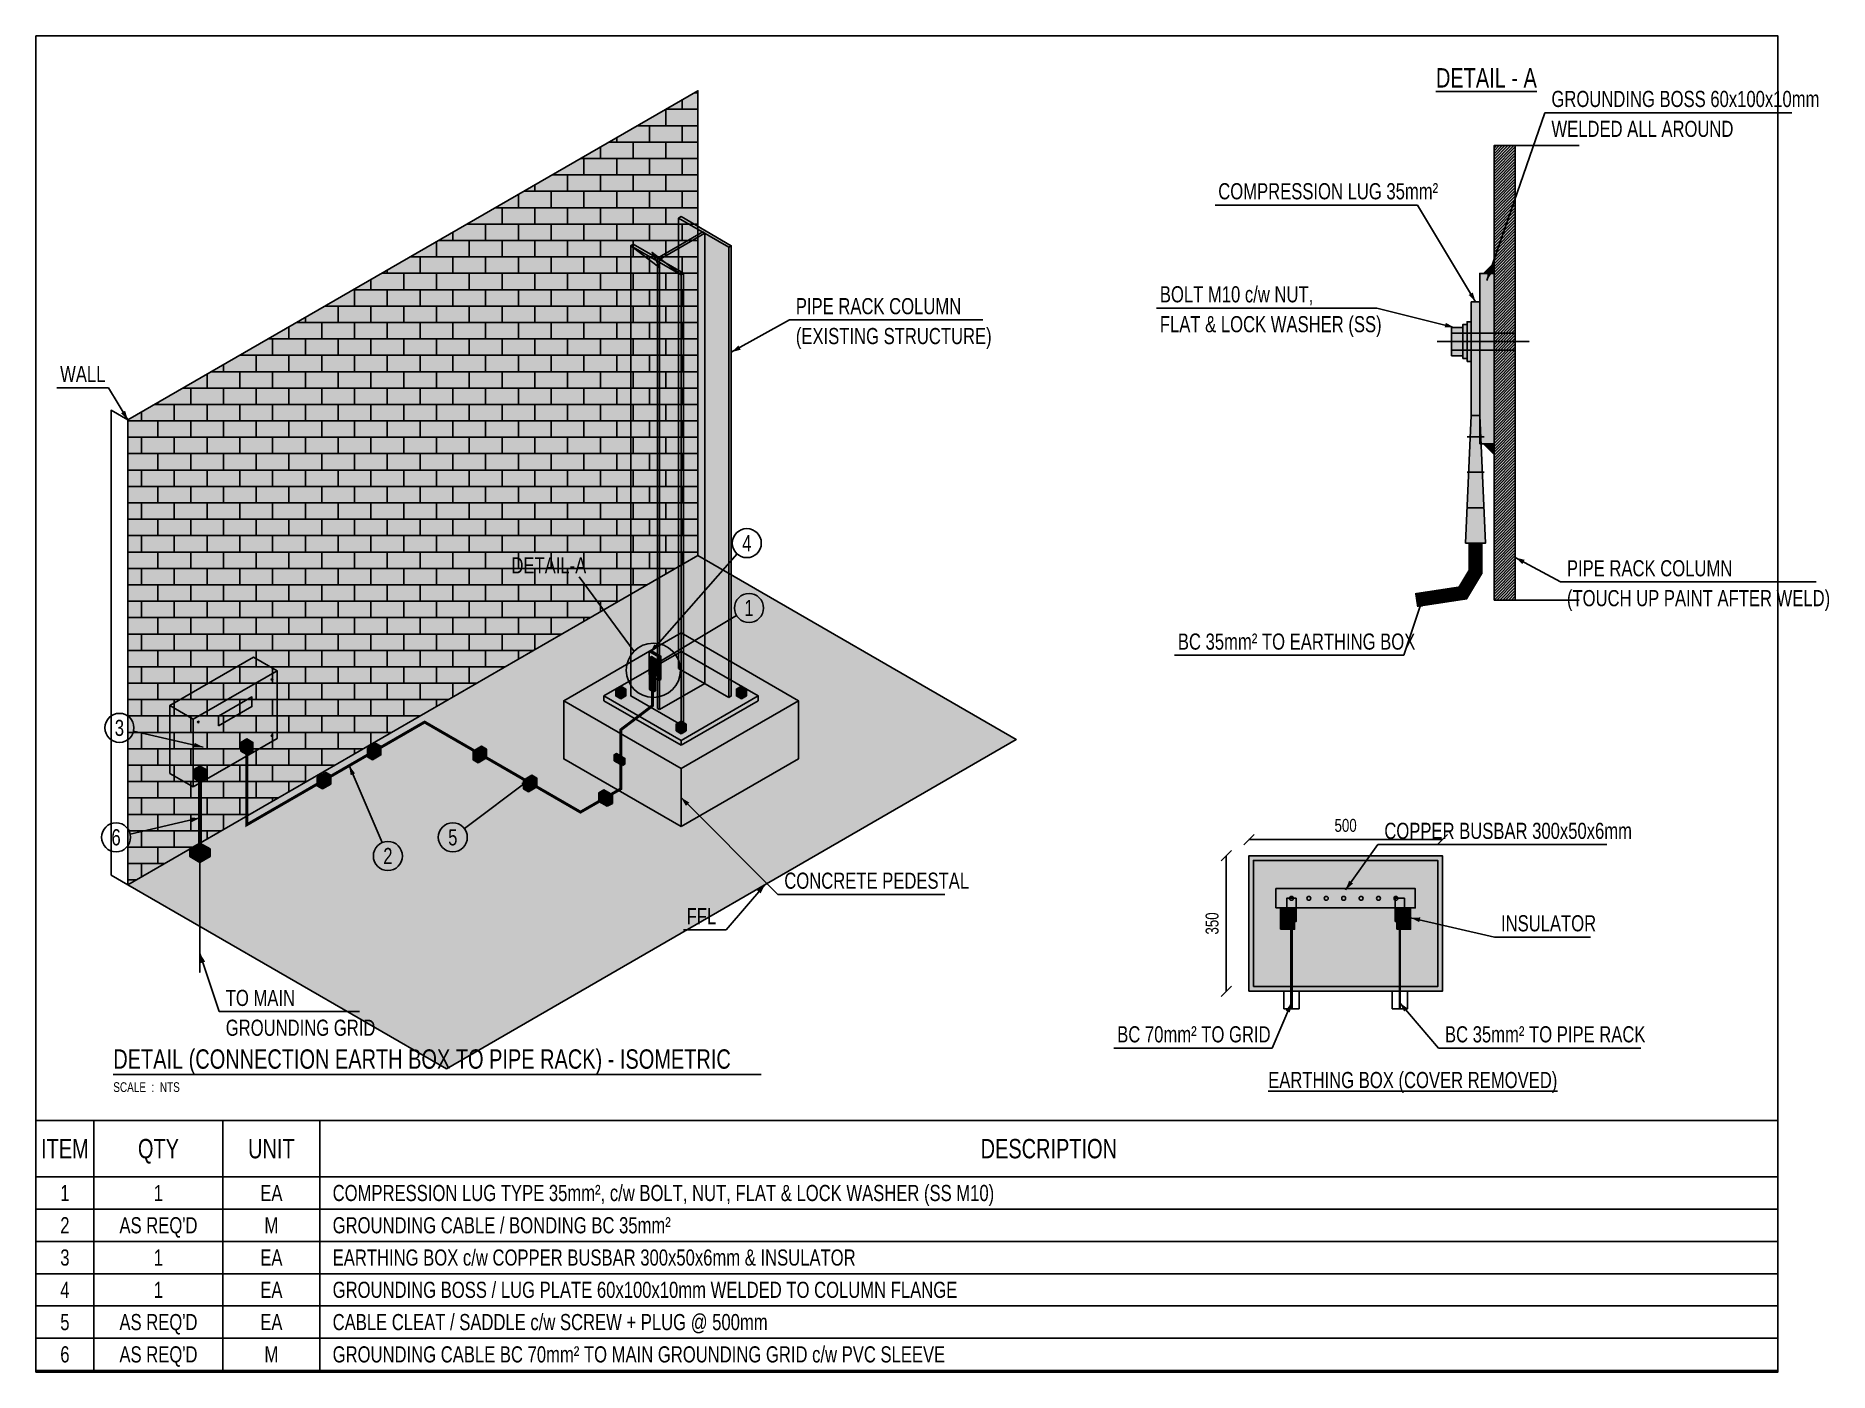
# Model space of a CAD drawing. Header units: millimetres. Extents: x 73539 to 164333, y 19300 to 40000.
# Drawn here: x 136539 to 164333, y 19300 to 40000 of the extents above; entities that cross this region are included whole.
import ezdxf
from ezdxf.enums import TextEntityAlignment as Align

# ---------------------------------------------------------------- set-up
doc = ezdxf.new("R2010")
doc.units = ezdxf.units.MM
doc.linetypes.add('DASHED', pattern=[0.6, 0.5, -0.1])
for name, color, linetype in [('ELC-GROUNDING', 172, 'Continuous'), ('ELC-GROUNDING-70', 6, 'Continuous'), ('TID-CONCRETE', 9, 'Continuous'), ('TID-E-CONDUIT', 3, 'Continuous'), ('TID-E-CONTROL BOX', 170, 'Continuous'), ('TID-E-SUPPORT', 30, 'Continuous'), ('TID-E-TITLE', 4, 'Continuous'), ('TID-ELC DIMENTION', 7, 'Continuous'), ('TID-ELC TEXT', 15, 'Continuous'), ('TID-FRAME', 7, 'Continuous'), ('TID-HATCH', 250, 'Continuous'), ('TID-HIDDEN', 8, 'DASHED'), ('TID-STRUCTURE', 8, 'Continuous'), ('TID-WALL', 15, 'Continuous')]:
    doc.layers.add(name, color=color, linetype=linetype)
doc.styles.add('TX-AN', font='ARIALN.TTF')

msp = doc.modelspace()

# ---------------------------------------------------------------- texts
at = {"layer": 'TID-E-TITLE', "style": 'TX-AN', "width": 0.9}
for s, height, p in [('DETAIL-A', 250, (143910, 31672)), ('DETAIL (CONNECTION EARTH BOX TO PIPE RACK) - ISOMETRIC', 300, (137739, 24000))]:
    msp.add_text(s, height=height, dxfattribs=at).set_placement(p)
at = {"layer": 'TID-ELC DIMENTION', "style": 'TX-AN', "width": 0.9}
msp.add_text('500', height=200, dxfattribs=at).set_placement((156839, 27610), align=Align.BOTTOM_CENTER)
msp.add_text('350', height=200, rotation=90, dxfattribs=at).set_placement((154929, 26250), align=Align.BOTTOM_CENTER)
at = {"layer": 'TID-ELC TEXT', "style": 'TX-AN', "width": 0.9}
for s, height, p in [('%%UDETAIL - A', 300, (158239, 39200)), ('GROUNDING BOSS 60x100x10mm', 250, (160029, 38898)), ('WELDED ALL AROUND', 250, (160029, 38435)), ('COMPRESSION LUG 35mm²', 250, (154865, 37468)), ('BOLT M10 c/w NUT,', 250, (153960, 35872)), ('PIPE RACK COLUMN', 250, (148318, 35688)), ('FLAT & LOCK WASHER (SS)', 250, (153960, 35409)), ('(EXISTING STRUCTURE)', 250, (148318, 35225)), ('WALL', 250, (136915, 34638)), ('PIPE RACK COLUMN', 250, (160269, 31628)), ('(TOUCH UP PAINT AFTER WELD)', 250, (160269, 31165)), ('BC 35mm² TO EARTHING BOX', 250, (154239, 30492)), ('COPPER BUSBAR 300x50x6mm', 250, (157439, 27560)), ('CONCRETE PEDESTAL', 250, (148139, 26788)), ('FFL', 250, (146625, 26238)), ('INSULATOR', 250, (159247, 26128)), ('TO MAIN', 250, (139482, 24972)), ('GROUNDING GRID', 250, (139482, 24510)), ('BC 70mm² TO GRID', 250, (153299, 24408)), ('BC 35mm² TO PIPE RACK', 250, (158379, 24408)), ('%%UEARTHING BOX (COVER REMOVED)', 250, (155639, 23700)), ('SCALE  :  NTS', 150, (137739, 23640))]:
    msp.add_text(s, height=height, dxfattribs=at).set_placement(p)
for s, height, p in [('4', 250, (147558, 32142)), ('1', 250, (147592, 31137)), ('3', 250, (137834, 29280)), ('6', 250, (137782, 27585)), ('5', 250, (143001, 27585)), ('2', 250, (141995, 27295)), ('ITEM', 300, (136989, 22762)), ('QTY', 300, (138439, 22762)), ('UNIT', 300, (140189, 22762)), ('DESCRIPTION', 300, (152239, 22762)), ('1', 250, (136989, 22075)), ('1', 250, (138439, 22075)), ('EA', 250, (140189, 22075)), ('2', 250, (136989, 21575)), ("AS REQ'D", 250, (138439, 21575)), ('M', 250, (140189, 21575)), ('3', 250, (136989, 21075)), ('1', 250, (138439, 21075)), ('EA', 250, (140189, 21075)), ('4', 250, (136989, 20575)), ('1', 250, (138439, 20575)), ('EA', 250, (140189, 20575)), ('5', 250, (136989, 20075)), ("AS REQ'D", 250, (138439, 20075)), ('EA', 250, (140189, 20075)), ('6', 250, (136989, 19575)), ("AS REQ'D", 250, (138439, 19575)), ('M', 250, (140189, 19575))]:
    msp.add_text(s, height=height, dxfattribs=at).set_placement(p, align=Align.MIDDLE_CENTER)
for s, p in [('COMPRESSION LUG TYPE 35mm², c/w BOLT, NUT, FLAT & LOCK WASHER (SS M10)', (141139, 22075)), ('GROUNDING CABLE / BONDING BC 35mm²', (141139, 21575)), ('EARTHING BOX c/w COPPER BUSBAR 300x50x6mm & INSULATOR', (141139, 21075)), ('GROUNDING BOSS / LUG PLATE 60x100x10mm WELDED TO COLUMN FLANGE', (141139, 20575)), ('CABLE CLEAT / SADDLE c/w SCREW + PLUG @ 500mm', (141139, 20075)), ('GROUNDING CABLE BC 70mm² TO MAIN GROUNDING GRID c/w PVC SLEEVE', (141139, 19575))]:
    msp.add_text(s, height=250, dxfattribs=at).set_placement(p, align=Align.MIDDLE_LEFT)

# ---------------------------------------------------------------- hatches: boundary and pattern name
at = {"layer": 'TID-HATCH', "true_color": 0xfafafa}
h = msp.add_hatch(color=7, dxfattribs=at)
h.dxf.hatch_style = 1
h.paths.add_polyline_path([(137965, 26850), (146799, 31950), (146799, 39150), (137965, 34050)])
at = {"layer": 'TID-HATCH'}
h = msp.add_hatch(dxfattribs=at)
h.set_pattern_fill('BRICK', scale=40)
h.paths.add_polyline_path([(137965, 26850), (146799, 31950), (146799, 39150), (137965, 34050)])
at = {"layer": 'TID-HATCH', "true_color": 0x3c6ebe}
h = msp.add_hatch(color=7, dxfattribs=at)
h.dxf.hatch_style = 1
h.paths.add_polyline_path([(159139, 31260), (159469, 31260), (159469, 38300), (159139, 38300)])
at = {"layer": 'TID-HATCH'}
h = msp.add_hatch(dxfattribs=at)
h.set_pattern_fill('ANSI31', scale=10)
h.paths.add_polyline_path([(159139, 31260), (159469, 31260), (159469, 38300), (159139, 38300)])
at = {"layer": 'TID-HATCH', "true_color": 0x78a0d7}
h = msp.add_hatch(color=7, dxfattribs=at)
h.dxf.hatch_style = 1
h.paths.add_polyline_path([(147279, 36728), (147318, 36750), (146539, 37200), (146500, 37178)])
at = {"layer": 'TID-HATCH', "true_color": 0x1e50a0}
h = msp.add_hatch(color=7, dxfattribs=at)
h.dxf.hatch_style = 1
h.paths.add_polyline_path([(147279, 29752), (146500, 30202), (146500, 37178), (147279, 36728)])
at = {"layer": 'TID-HATCH', "true_color": 0x78a0d7}
h = msp.add_hatch(color=7, dxfattribs=at)
h.dxf.hatch_style = 1
h.paths.add_polyline_path([(146539, 36300), (146578, 36322), (145799, 36772), (145760, 36750)])
at = {"layer": 'TID-HATCH', "true_color": 0x1e50a0}
h = msp.add_hatch(color=7, dxfattribs=at)
h.dxf.hatch_style = 1
h.paths.add_polyline_path([(146539, 29325), (145760, 29775), (145760, 36750), (146539, 36300)])
at = {"layer": 'TID-HATCH', "true_color": 0x78a0d7}
h = msp.add_hatch(color=7, dxfattribs=at)
h.dxf.hatch_style = 1
h.paths.add_polyline_path([(146204, 36538), (146905, 36944), (146874, 36962), (146173, 36556)])
at = {"layer": 'TID-HATCH', "true_color": 0x3c6ebe}
h = msp.add_hatch(color=7, dxfattribs=at)
h.dxf.hatch_style = 1
h.paths.add_polyline_path([(146204, 29564), (146905, 29968), (146905, 36944), (146204, 36538)])
h = msp.add_hatch(color=7, dxfattribs=at)
h.dxf.hatch_style = 1
h.paths.add_polyline_path([(147279, 29752), (147318, 29775), (147318, 36750), (147279, 36728)])
at = {"layer": 'TID-HATCH', "true_color": 0x1e50a0}
h = msp.add_hatch(color=7, dxfattribs=at)
h.dxf.hatch_style = 1
h.paths.add_polyline_path([(146204, 29564), (146173, 29582), (146173, 36556), (146204, 36538)])
at = {"layer": 'TID-HATCH', "true_color": 0x282828}
h = msp.add_hatch(color=7, dxfattribs=at)
h.dxf.hatch_style = 1
h.paths.add_polyline_path([(159139, 36320), (158963, 36320), (159139, 36496)])
at = {"layer": 'TID-HATCH', "true_color": 0x3c6ebe}
h = msp.add_hatch(color=7, dxfattribs=at)
h.dxf.hatch_style = 1
h.paths.add_polyline_path([(146539, 29325), (146578, 29348), (146578, 36322), (146539, 36300)])
at = {"layer": 'TID-HATCH', "true_color": 0xd79650}
h = msp.add_hatch(color=7, dxfattribs=at)
h.dxf.hatch_style = 1
h.paths.add_polyline_path([(158919, 33680), (159139, 33680), (159139, 36320), (158919, 36320)])
at = {"layer": 'TID-HATCH', "true_color": 0xf0be78}
h = msp.add_hatch(color=7, dxfattribs=at)
h.dxf.hatch_style = 1
h.paths.add_polyline_path([(158787, 34120), (158919, 34120), (158919, 35880), (158787, 35880)])
at = {"layer": 'TID-HATCH', "true_color": 0xaaaaaa}
h = msp.add_hatch(color=7, dxfattribs=at)
h.dxf.hatch_style = 1
h.paths.add_polyline_path([(158479, 35044), (158655, 35044), (158655, 35484), (158479, 35484)])
h = msp.add_hatch(color=7, dxfattribs=at)
h.dxf.hatch_style = 1
h.paths.add_polyline_path([(158655, 35000), (158721, 35000), (158721, 35528), (158655, 35528)])
h = msp.add_hatch(color=7, dxfattribs=at)
h.dxf.hatch_style = 1
h.paths.add_polyline_path([(158721, 34956), (158787, 34956), (158787, 35572), (158721, 35572)])
at = {"layer": 'TID-HATCH', "true_color": 0xf0be78}
h = msp.add_hatch(color=7, dxfattribs=at)
h.dxf.hatch_style = 1
h.paths.add_polyline_path([(158699, 32140), (159007, 32140), (158919, 34120), (158787, 34120)])
at = {"layer": 'TID-HATCH', "true_color": 0x282828}
h = msp.add_hatch(color=7, dxfattribs=at)
h.dxf.hatch_style = 1
h.paths.add_polyline_path([(159139, 33680), (158963, 33680), (159139, 33504)])
at = {"layer": 'TID-HATCH', "true_color": 0xf5f5f5}
h = msp.add_hatch(color=7, dxfattribs=at)
h.dxf.hatch_style = 1
h.paths.add_polyline_path([(142902, 24000), (151735, 29100), (146799, 31950), (137965, 26850)])
at = {"layer": 'TID-HATCH', "true_color": 0xececec}
h = msp.add_hatch(color=7, dxfattribs=at)
h.dxf.hatch_style = 1
h.paths.add_polyline_path([(146539, 28650), (148358, 29700), (146539, 30750), (144720, 29700)])
at = {"layer": 'TID-HATCH', "true_color": 0xe1e1e1}
h = msp.add_hatch(color=7, dxfattribs=at)
h.dxf.hatch_style = 1
h.paths.add_polyline_path([(138979, 29415), (140278, 30165), (139914, 30375), (138615, 29625)])
at = {"layer": 'TID-HATCH', "true_color": 0x78a0d7}
h = msp.add_hatch(color=7, dxfattribs=at)
h.dxf.hatch_style = 1
h.paths.add_polyline_path([(146539, 29085), (147734, 29775), (146539, 30465), (145344, 29775)])
at = {"layer": 'TID-HATCH', "true_color": 0xf0be78}
h = msp.add_hatch(color=7, dxfattribs=at)
h.dxf.hatch_style = 1
h.paths.add_polyline_path([(146201, 30375), (146227, 30390), (146071, 30480), (146045, 30465)])
at = {"layer": 'TID-HATCH', "true_color": 0xbe783c}
h = msp.add_hatch(color=7, dxfattribs=at)
h.dxf.hatch_style = 1
h.paths.add_polyline_path([(146201, 30015), (146045, 30105), (146045, 30465), (146201, 30375)])
at = {"layer": 'TID-HATCH', "true_color": 0xf0be78}
h = msp.add_hatch(color=7, dxfattribs=at)
h.dxf.hatch_style = 1
h.paths.add_polyline_path([(146134, 30318), (146165, 30336), (146082, 30384), (146051, 30366)])
at = {"layer": 'TID-HATCH', "true_color": 0xbe783c}
h = msp.add_hatch(color=7, dxfattribs=at)
h.dxf.hatch_style = 1
h.paths.add_polyline_path([(146134, 30078), (146051, 30126), (146051, 30366), (146134, 30318)])
at = {"layer": 'TID-HATCH', "true_color": 0xd79650}
h = msp.add_hatch(color=7, dxfattribs=at)
h.dxf.hatch_style = 1
h.paths.add_polyline_path([(146134, 30078), (146165, 30096), (146165, 30336), (146134, 30318)])
h = msp.add_hatch(color=7, dxfattribs=at)
h.dxf.hatch_style = 1
h.paths.add_polyline_path([(146201, 30015), (146227, 30030), (146227, 30390), (146201, 30375)])
at = {"layer": 'TID-HATCH', "true_color": 0xbebebe}
h = msp.add_hatch(color=7, dxfattribs=at)
h.dxf.hatch_style = 1
h.paths.add_polyline_path([(138979, 28365), (140278, 29115), (140278, 30165), (138979, 29415)])
at = {"layer": 'TID-HATCH', "true_color": 0xf0be78}
h = msp.add_hatch(color=7, dxfattribs=at)
h.dxf.hatch_style = 1
h.paths.add_polyline_path([(146113, 30078), (146144, 30096), (146082, 30132), (146051, 30114)])
at = {"layer": 'TID-HATCH', "true_color": 0xbe783c}
h = msp.add_hatch(color=7, dxfattribs=at)
h.dxf.hatch_style = 1
h.paths.add_polyline_path([(146113, 29838), (146051, 29874), (146051, 30114), (146113, 30078)])
at = {"layer": 'TID-HATCH', "true_color": 0xd79650}
h = msp.add_hatch(color=7, dxfattribs=at)
h.dxf.hatch_style = 1
h.paths.add_polyline_path([(146113, 29838), (146144, 29856), (146144, 30096), (146113, 30078)])
at = {"layer": 'TID-HATCH', "true_color": 0x1e50a0}
h = msp.add_hatch(color=7, dxfattribs=at)
h.dxf.hatch_style = 1
h.paths.add_polyline_path([(146539, 29010), (145344, 29700), (145344, 29775), (146539, 29085)])
at = {"layer": 'TID-HATCH', "true_color": 0xececec}
h = msp.add_hatch(color=7, dxfattribs=at)
h.dxf.hatch_style = 1
h.paths.add_polyline_path([(145604, 29835), (145682, 29880), (145604, 29925), (145526, 29880)])
at = {"layer": 'TID-HATCH', "true_color": 0xafafaf}
h = msp.add_hatch(color=7, dxfattribs=at)
h.dxf.hatch_style = 1
h.paths.add_polyline_path([(145604, 29730), (145526, 29775), (145526, 29880), (145604, 29835)])
at = {"layer": 'TID-HATCH', "true_color": 0xcdcdcd}
h = msp.add_hatch(color=7, dxfattribs=at)
h.dxf.hatch_style = 1
h.paths.add_polyline_path([(145604, 29730), (145682, 29775), (145682, 29880), (145604, 29835)])
at = {"layer": 'TID-HATCH', "true_color": 0x3c6ebe}
h = msp.add_hatch(color=7, dxfattribs=at)
h.dxf.hatch_style = 1
h.paths.add_polyline_path([(146539, 29010), (147734, 29700), (147734, 29775), (146539, 29085)])
at = {"layer": 'TID-HATCH', "true_color": 0xececec}
h = msp.add_hatch(color=7, dxfattribs=at)
h.dxf.hatch_style = 1
h.paths.add_polyline_path([(147474, 29835), (147552, 29880), (147474, 29925), (147396, 29880)])
at = {"layer": 'TID-HATCH', "true_color": 0xafafaf}
h = msp.add_hatch(color=7, dxfattribs=at)
h.dxf.hatch_style = 1
h.paths.add_polyline_path([(147474, 29730), (147396, 29775), (147396, 29880), (147474, 29835)])
at = {"layer": 'TID-HATCH', "true_color": 0xcdcdcd}
h = msp.add_hatch(color=7, dxfattribs=at)
h.dxf.hatch_style = 1
h.paths.add_polyline_path([(147474, 29730), (147552, 29775), (147552, 29880), (147474, 29835)])
at = {"layer": 'TID-HATCH', "true_color": 0xa0a0a0}
h = msp.add_hatch(color=7, dxfattribs=at)
h.dxf.hatch_style = 1
h.paths.add_polyline_path([(138979, 28365), (138615, 28575), (138615, 29625), (138979, 29415)])
at = {"layer": 'TID-HATCH', "true_color": 0xafafaf}
h = msp.add_hatch(color=7, dxfattribs=at)
h.dxf.hatch_style = 1
h.paths.add_polyline_path([(146539, 27750), (144720, 28800), (144720, 29700), (146539, 28650)])
at = {"layer": 'TID-HATCH', "true_color": 0xcdcdcd}
h = msp.add_hatch(color=7, dxfattribs=at)
h.dxf.hatch_style = 1
h.paths.add_polyline_path([(146539, 27750), (148358, 28800), (148358, 29700), (146539, 28650)])
at = {"layer": 'TID-HATCH', "true_color": 0xececec}
h = msp.add_hatch(color=7, dxfattribs=at)
h.dxf.hatch_style = 1
h.paths.add_polyline_path([(146539, 29295), (146617, 29340), (146539, 29385), (146461, 29340)])
at = {"layer": 'TID-HATCH', "true_color": 0xafafaf}
h = msp.add_hatch(color=7, dxfattribs=at)
h.dxf.hatch_style = 1
h.paths.add_polyline_path([(146539, 29190), (146461, 29235), (146461, 29340), (146539, 29295)])
at = {"layer": 'TID-HATCH', "true_color": 0xcdcdcd}
h = msp.add_hatch(color=7, dxfattribs=at)
h.dxf.hatch_style = 1
h.paths.add_polyline_path([(146539, 29190), (146617, 29235), (146617, 29340), (146539, 29295)])
at = {"layer": 'TID-HATCH', "true_color": 0xececec}
h = msp.add_hatch(color=7, dxfattribs=at)
h.dxf.hatch_style = 1
h.paths.add_polyline_path([(139810, 29001), (139903, 29055), (139810, 29109), (139716, 29055)])
at = {"layer": 'TID-HATCH', "true_color": 0xafafaf}
h = msp.add_hatch(color=7, dxfattribs=at)
h.dxf.hatch_style = 1
h.paths.add_polyline_path([(139810, 28866), (139716, 28920), (139716, 29055), (139810, 29001)])
at = {"layer": 'TID-HATCH', "true_color": 0xcdcdcd}
h = msp.add_hatch(color=7, dxfattribs=at)
h.dxf.hatch_style = 1
h.paths.add_polyline_path([(139810, 28866), (139903, 28920), (139903, 29055), (139810, 29001)])
at = {"layer": 'TID-HATCH', "true_color": 0xececec}
h = msp.add_hatch(color=7, dxfattribs=at)
h.dxf.hatch_style = 1
h.paths.add_polyline_path([(141758, 28920), (141888, 28995), (141810, 29040), (141681, 28965)])
at = {"layer": 'TID-HATCH', "true_color": 0xafafaf}
h = msp.add_hatch(color=7, dxfattribs=at)
h.dxf.hatch_style = 1
h.paths.add_polyline_path([(141758, 28785), (141681, 28830), (141681, 28965), (141758, 28920)])
at = {"layer": 'TID-HATCH', "true_color": 0xcdcdcd}
h = msp.add_hatch(color=7, dxfattribs=at)
h.dxf.hatch_style = 1
h.paths.add_polyline_path([(141758, 28785), (141888, 28860), (141888, 28995), (141758, 28920)])
at = {"layer": 'TID-HATCH', "true_color": 0xececec}
h = msp.add_hatch(color=7, dxfattribs=at)
h.dxf.hatch_style = 1
h.paths.add_polyline_path([(143395, 28875), (143525, 28950), (143447, 28995), (143317, 28920)])
at = {"layer": 'TID-HATCH', "true_color": 0xafafaf}
h = msp.add_hatch(color=7, dxfattribs=at)
h.dxf.hatch_style = 1
h.paths.add_polyline_path([(143395, 28740), (143317, 28785), (143317, 28920), (143395, 28875)])
at = {"layer": 'TID-HATCH', "true_color": 0xcdcdcd}
h = msp.add_hatch(color=7, dxfattribs=at)
h.dxf.hatch_style = 1
h.paths.add_polyline_path([(143395, 28740), (143525, 28815), (143525, 28950), (143395, 28875)])
at = {"layer": 'TID-HATCH', "true_color": 0xececec}
h = msp.add_hatch(color=7, dxfattribs=at)
h.dxf.hatch_style = 1
h.paths.add_polyline_path([(139082, 28581), (139176, 28635), (139082, 28689), (138989, 28635)])
at = {"layer": 'TID-HATCH', "true_color": 0xafafaf}
h = msp.add_hatch(color=7, dxfattribs=at)
h.dxf.hatch_style = 1
h.paths.add_polyline_path([(139082, 28446), (138989, 28500), (138989, 28635), (139082, 28581)])
at = {"layer": 'TID-HATCH', "true_color": 0xcdcdcd}
h = msp.add_hatch(color=7, dxfattribs=at)
h.dxf.hatch_style = 1
h.paths.add_polyline_path([(139082, 28446), (139176, 28500), (139176, 28635), (139082, 28581)])
at = {"layer": 'TID-HATCH', "true_color": 0xececec}
h = msp.add_hatch(color=7, dxfattribs=at)
h.dxf.hatch_style = 1
h.paths.add_polyline_path([(145630, 28785), (145669, 28808), (145539, 28882), (145500, 28860)])
at = {"layer": 'TID-HATCH', "true_color": 0xafafaf}
h = msp.add_hatch(color=7, dxfattribs=at)
h.dxf.hatch_style = 1
h.paths.add_polyline_path([(145630, 28695), (145500, 28770), (145500, 28860), (145630, 28785)])
at = {"layer": 'TID-HATCH', "true_color": 0xcdcdcd}
h = msp.add_hatch(color=7, dxfattribs=at)
h.dxf.hatch_style = 1
h.paths.add_polyline_path([(145630, 28695), (145669, 28718), (145669, 28808), (145630, 28785)])
at = {"layer": 'TID-HATCH', "true_color": 0xececec}
h = msp.add_hatch(color=7, dxfattribs=at)
h.dxf.hatch_style = 1
h.paths.add_polyline_path([(140979, 28470), (141109, 28545), (141031, 28590), (140901, 28515)])
at = {"layer": 'TID-HATCH', "true_color": 0xafafaf}
h = msp.add_hatch(color=7, dxfattribs=at)
h.dxf.hatch_style = 1
h.paths.add_polyline_path([(140979, 28335), (140901, 28380), (140901, 28515), (140979, 28470)])
at = {"layer": 'TID-HATCH', "true_color": 0xcdcdcd}
h = msp.add_hatch(color=7, dxfattribs=at)
h.dxf.hatch_style = 1
h.paths.add_polyline_path([(140979, 28335), (141109, 28410), (141109, 28545), (140979, 28470)])
at = {"layer": 'TID-HATCH', "true_color": 0xececec}
h = msp.add_hatch(color=7, dxfattribs=at)
h.dxf.hatch_style = 1
h.paths.add_polyline_path([(144175, 28425), (144305, 28500), (144227, 28545), (144097, 28470)])
at = {"layer": 'TID-HATCH', "true_color": 0xafafaf}
h = msp.add_hatch(color=7, dxfattribs=at)
h.dxf.hatch_style = 1
h.paths.add_polyline_path([(144175, 28290), (144097, 28335), (144097, 28470), (144175, 28425)])
at = {"layer": 'TID-HATCH', "true_color": 0xcdcdcd}
h = msp.add_hatch(color=7, dxfattribs=at)
h.dxf.hatch_style = 1
h.paths.add_polyline_path([(144175, 28290), (144305, 28365), (144305, 28500), (144175, 28425)])
at = {"layer": 'TID-HATCH', "true_color": 0xececec}
h = msp.add_hatch(color=7, dxfattribs=at)
h.dxf.hatch_style = 1
h.paths.add_polyline_path([(145396, 28200), (145474, 28245), (145344, 28320), (145266, 28275)])
at = {"layer": 'TID-HATCH', "true_color": 0xafafaf}
h = msp.add_hatch(color=7, dxfattribs=at)
h.dxf.hatch_style = 1
h.paths.add_polyline_path([(145396, 28065), (145266, 28140), (145266, 28275), (145396, 28200)])
at = {"layer": 'TID-HATCH', "true_color": 0xcdcdcd}
h = msp.add_hatch(color=7, dxfattribs=at)
h.dxf.hatch_style = 1
h.paths.add_polyline_path([(145396, 28065), (145474, 28110), (145474, 28245), (145396, 28200)])
at = {"layer": 'TID-HATCH', "true_color": 0xececec}
h = msp.add_hatch(color=7, dxfattribs=at)
h.dxf.hatch_style = 1
h.paths.add_polyline_path([(139082, 27315), (139238, 27405), (139082, 27495), (138927, 27405)])
at = {"layer": 'TID-HATCH', "true_color": 0xafafaf}
h = msp.add_hatch(color=7, dxfattribs=at)
h.dxf.hatch_style = 1
h.paths.add_polyline_path([(139082, 27195), (138927, 27285), (138927, 27405), (139082, 27315)])
at = {"layer": 'TID-HATCH', "true_color": 0xcdcdcd}
h = msp.add_hatch(color=7, dxfattribs=at)
h.dxf.hatch_style = 1
h.paths.add_polyline_path([(139082, 27195), (139238, 27285), (139238, 27405), (139082, 27315)])
at = {"layer": 'TID-HATCH', "true_color": 0xe1e1e1}
h = msp.add_hatch(color=7, dxfattribs=at)
h.dxf.hatch_style = 1
h.paths.add_polyline_path([(155339, 25200), (158339, 25200), (158339, 27300), (155339, 27300)])
at = {"layer": 'TID-HATCH', "true_color": 0xd79650}
h = msp.add_hatch(color=7, dxfattribs=at)
h.dxf.hatch_style = 1
h.paths.add_polyline_path([(155759, 26490), (157919, 26490), (157919, 26790), (155759, 26790)])
at = {"layer": 'TID-HATCH', "true_color": 0xd23c3c}
h = msp.add_hatch(color=7, dxfattribs=at)
h.dxf.hatch_style = 1
h.paths.add_polyline_path([(155831, 26160), (156047, 26160), (156047, 26490), (155831, 26490)])
at = {"layer": 'TID-HATCH', "true_color": 0xf0be78}
h = msp.add_hatch(color=7, dxfattribs=at)
h.dxf.hatch_style = 1
h.paths.add_polyline_path([(155927, 26280), (156071, 26280), (156071, 26640), (155927, 26640)])
h = msp.add_hatch(color=7, dxfattribs=at)
h.dxf.hatch_style = 1
h.paths.add_polyline_path([(157607, 26280), (157751, 26280), (157751, 26640), (157607, 26640)])
at = {"layer": 'TID-HATCH', "true_color": 0xd23c3c}
h = msp.add_hatch(color=7, dxfattribs=at)
h.dxf.hatch_style = 1
h.paths.add_polyline_path([(157631, 26160), (157847, 26160), (157847, 26490), (157631, 26490)])

# ---------------------------------------------------------------- linework, layer by layer
at = {"layer": 'ELC-GROUNDING'}
for p, q in [((158721, 33790), (158985, 33790)), ((158721, 33240), (158985, 33240)), ((158721, 32690), (158985, 32690))]:
    msp.add_line(p, q, dxfattribs=at)
for points in [[(158919, 33680), (159139, 33680), (159139, 36320), (158919, 36320)], [(158787, 34120), (158919, 34120), (158919, 35880), (158787, 35880)], [(158699, 32140), (159007, 32140), (158919, 34120), (158787, 34120)], [(146201, 30375), (146227, 30390), (146071, 30480), (146045, 30465)], [(146201, 30015), (146045, 30105), (146045, 30465), (146201, 30375)], [(146134, 30318), (146165, 30336), (146082, 30384), (146051, 30366)], [(146134, 30078), (146051, 30126), (146051, 30366), (146134, 30318)], [(146134, 30078), (146165, 30096), (146165, 30336), (146134, 30318)], [(146201, 30015), (146227, 30030), (146227, 30390), (146201, 30375)], [(146113, 30078), (146144, 30096), (146082, 30132), (146051, 30114)], [(146113, 29838), (146051, 29874), (146051, 30114), (146113, 30078)], [(146113, 29838), (146144, 29856), (146144, 30096), (146113, 30078)], [(155759, 26490), (157919, 26490), (157919, 26790), (155759, 26790)], [(157607, 26280), (157751, 26280), (157751, 26640), (157607, 26640)]]:
    msp.add_lwpolyline(points, close=True, dxfattribs=at)
for points, const_width in [([(158853, 32140), (158853, 31700), (158655, 31370), (157929, 31260)], 220), ([(139810, 28920), (139810, 27885), (139810, 27780), (142564, 29370), (144980, 27975), (145604, 28335), (145604, 29160), (145604, 29250), (146097, 29625), (146097, 29865)], 45), ([(157679, 26280), (157679, 25200), (157679, 24930)], 36)]:
    msp.add_lwpolyline(points, dxfattribs=dict(at, const_width=const_width))
for centre, radius in [((146092, 30258), 22), ((155999, 26640), 30), ((156269, 26640), 30), ((156539, 26640), 30), ((156809, 26640), 30), ((157079, 26640), 30), ((157349, 26640), 30), ((157619, 26640), 30)]:
    msp.add_circle(centre, radius, dxfattribs=at)
at = {"layer": 'ELC-GROUNDING-70'}
for points, const_width in [([(139082, 28500), (139082, 27285)], 60), ([(155999, 26280), (155999, 25200), (155999, 24930)], 48)]:
    msp.add_lwpolyline(points, dxfattribs=dict(at, const_width=const_width))
msp.add_lwpolyline([(155927, 26280), (156071, 26280), (156071, 26640), (155927, 26640)], close=True, dxfattribs=at)
at = {"layer": 'TID-CONCRETE'}
for points in [[(142902, 24000), (151735, 29100), (146799, 31950), (137965, 26850)], [(146539, 28650), (148358, 29700), (146539, 30750), (144720, 29700)], [(146539, 27750), (144720, 28800), (144720, 29700), (146539, 28650)], [(146539, 27750), (148358, 28800), (148358, 29700), (146539, 28650)]]:
    msp.add_lwpolyline(points, close=True, dxfattribs=at)
at = {"layer": 'TID-E-CONDUIT'}
for points in [[(139082, 27315), (139238, 27405), (139082, 27495), (138927, 27405)], [(139082, 27195), (138927, 27285), (138927, 27405), (139082, 27315)], [(139082, 27195), (139238, 27285), (139238, 27405), (139082, 27315)]]:
    msp.add_lwpolyline(points, close=True, dxfattribs=at)
at = {"layer": 'TID-E-CONTROL BOX'}
for points in [[(138979, 29415), (140278, 30165), (139914, 30375), (138615, 29625)], [(138979, 28365), (140278, 29115), (140278, 30165), (138979, 29415)], [(139368, 29310), (139888, 29610), (139888, 29760), (139368, 29460)], [(138979, 28365), (138615, 28575), (138615, 29625), (138979, 29415)], [(139810, 29001), (139903, 29055), (139810, 29109), (139716, 29055)], [(139810, 28866), (139716, 28920), (139716, 29055), (139810, 29001)], [(139810, 28866), (139903, 28920), (139903, 29055), (139810, 29001)], [(139082, 28581), (139176, 28635), (139082, 28689), (138989, 28635)], [(139082, 28446), (138989, 28500), (138989, 28635), (139082, 28581)], [(139082, 28446), (139176, 28500), (139176, 28635), (139082, 28581)], [(155339, 25200), (158339, 25200), (158339, 27300), (155339, 27300)], [(155411, 25272), (158267, 25272), (158267, 27228), (155411, 27228)], [(155831, 26160), (156047, 26160), (156047, 26490), (155831, 26490)], [(157631, 26160), (157847, 26160), (157847, 26490), (157631, 26490)], [(155879, 24930), (156119, 24930), (156119, 25200), (155879, 25200)], [(157559, 24930), (157799, 24930), (157799, 25200), (157559, 25200)]]:
    msp.add_lwpolyline(points, close=True, dxfattribs=at)
for centre in [(140200, 30030), (139056, 29370), (140200, 29160), (139056, 28500)]:
    msp.add_circle(centre, 12, dxfattribs=at)
at = {"layer": 'TID-E-SUPPORT'}
for points in [[(141758, 28920), (141888, 28995), (141810, 29040), (141681, 28965)], [(141758, 28785), (141681, 28830), (141681, 28965), (141758, 28920)], [(141758, 28785), (141888, 28860), (141888, 28995), (141758, 28920)], [(143395, 28875), (143525, 28950), (143447, 28995), (143317, 28920)], [(143395, 28740), (143317, 28785), (143317, 28920), (143395, 28875)], [(143395, 28740), (143525, 28815), (143525, 28950), (143395, 28875)], [(145630, 28785), (145669, 28808), (145539, 28882), (145500, 28860)], [(145630, 28695), (145500, 28770), (145500, 28860), (145630, 28785)], [(145630, 28695), (145669, 28718), (145669, 28808), (145630, 28785)], [(140979, 28470), (141109, 28545), (141031, 28590), (140901, 28515)], [(140979, 28335), (140901, 28380), (140901, 28515), (140979, 28470)], [(140979, 28335), (141109, 28410), (141109, 28545), (140979, 28470)], [(144175, 28425), (144305, 28500), (144227, 28545), (144097, 28470)], [(144175, 28290), (144097, 28335), (144097, 28470), (144175, 28425)], [(144175, 28290), (144305, 28365), (144305, 28500), (144175, 28425)], [(145396, 28200), (145474, 28245), (145344, 28320), (145266, 28275)], [(145396, 28065), (145266, 28140), (145266, 28275), (145396, 28200)], [(145396, 28065), (145474, 28110), (145474, 28245), (145396, 28200)]]:
    msp.add_lwpolyline(points, close=True, dxfattribs=at)
at = {"layer": 'TID-E-TITLE'}
for p, q in [((144960, 31622), (145810, 30462)), ((137739, 23910), (147783, 23910))]:
    msp.add_line(p, q, dxfattribs=at)
msp.add_circle((146110, 30172), 420, dxfattribs=at)
at = {"layer": 'TID-ELC DIMENTION'}
for p, q in [((155259, 27470), (155419, 27630)), ((155339, 27550), (158339, 27550)), ((158259, 27470), (158419, 27630)), ((154909, 27220), (155069, 27380)), ((154989, 25200), (154989, 27300)), ((154909, 25120), (155069, 25280))]:
    msp.add_line(p, q, dxfattribs=at)
at = {"layer": 'TID-ELC TEXT'}
for p, q in [((159029, 36210), (159929, 38810)), ((159929, 38810), (163754, 38810)), ((157953, 37380), (154815, 37380)), ((158853, 35880), (157953, 37380)), ((147318, 35100), (148218, 35600)), ((148218, 35600), (151218, 35600)), ((157323, 35784), (153910, 35784)), ((158523, 35484), (157323, 35784)), ((137665, 34550), (136865, 34550)), ((137965, 34050), (137665, 34550)), ((147409, 31974), (146058, 30442)), ((159469, 31920), (160169, 31540)), ((160169, 31540), (164131, 31540)), ((158039, 31304), (157739, 30404)), ((147399, 31021), (146092, 30237)), ((157739, 30404), (154189, 30404)), ((138054, 29229), (139134, 28980)), ((141906, 27502), (141395, 28695)), ((143181, 27720), (144201, 28485)), ((146539, 28200), (148039, 26700)), ((138002, 27636), (139082, 27885)), ((156839, 26772), (157339, 27472)), ((157339, 27472), (160889, 27472)), ((147838, 26850), (147238, 26150)), ((148039, 26700), (150626, 26700)), ((147238, 26150), (146575, 26150)), ((157847, 26340), (159147, 26040)), ((159147, 26040), (160634, 26040)), ((139082, 25785), (139382, 24885)), ((155999, 25020), (155699, 24320)), ((157679, 25020), (158279, 24320)), ((139382, 24885), (141557, 24885)), ((155699, 24320), (153249, 24320)), ((158279, 24320), (161416, 24320))]:
    msp.add_line(p, q, dxfattribs=at)
for centre in [(147558, 32142), (147592, 31137), (137834, 29280), (137782, 27585), (143001, 27585), (141995, 27295)]:
    msp.add_circle(centre, 225, dxfattribs=at)
for points in [[(159029, 36210), (159041, 36359), (159112, 36335)], [(158853, 35880), (158746, 35986), (158810, 36024)], [(158523, 35484), (158373, 35483), (158391, 35555)], [(147318, 35100), (147427, 35203), (147463, 35138)], [(137965, 34050), (137859, 34156), (137922, 34194)], [(159469, 31920), (159614, 31883), (159579, 31818)], [(158039, 31304), (158028, 31154), (157958, 31178)], [(146058, 30442), (146127, 30576), (146182, 30527)], [(146092, 30237), (146198, 30344), (146236, 30280)], [(139134, 28980), (138984, 28977), (139001, 29049)], [(141395, 28695), (141486, 28576), (141418, 28547)], [(144201, 28485), (144107, 28368), (144062, 28427)], [(146539, 28200), (146668, 28123), (146615, 28071)], [(139082, 27885), (138949, 27816), (138933, 27888)], [(147838, 26850), (147772, 26716), (147715, 26764)], [(156839, 26772), (156893, 26912), (156954, 26869)], [(157847, 26340), (157997, 26343), (157980, 26271)], [(139082, 25785), (139164, 25659), (139093, 25635)], [(155999, 25020), (155976, 24872), (155908, 24901)], [(157679, 25020), (157802, 24934), (157745, 24886)]]:
    msp.add_solid(points, dxfattribs=at)
at = {"layer": 'TID-FRAME'}
for p, q in [((136539, 23200), (163539, 23200)), ((137439, 19325), (137439, 23200)), ((139439, 19325), (139439, 23200)), ((140939, 19325), (140939, 23200)), ((136539, 22325), (163539, 22325)), ((136539, 21825), (163539, 21825)), ((136539, 21325), (163539, 21325)), ((136539, 20825), (163539, 20825)), ((136539, 20325), (163539, 20325)), ((136539, 19825), (163539, 19825))]:
    msp.add_line(p, q, dxfattribs=at)
for points in [[(136539, 19300), (163539, 19300), (163539, 40000), (136539, 40000)], [(136539, 19325), (163539, 19325), (163539, 23200), (136539, 23200)]]:
    msp.add_lwpolyline(points, close=True, dxfattribs=at)
at = {"layer": 'TID-HIDDEN'}
msp.add_line((158259, 35264), (159689, 35264), dxfattribs=at)
msp.add_lwpolyline([(139082, 27285), (139082, 25485)], dxfattribs=at)
at = {"layer": 'TID-STRUCTURE'}
for points in [[(159139, 31260), (159469, 31260), (159469, 38300), (159139, 38300)], [(147279, 36728), (147318, 36750), (146539, 37200), (146500, 37178)], [(147279, 29752), (146500, 30202), (146500, 37178), (147279, 36728)], [(146539, 36300), (146578, 36322), (145799, 36772), (145760, 36750)], [(146539, 29325), (145760, 29775), (145760, 36750), (146539, 36300)], [(146204, 36538), (146905, 36944), (146874, 36962), (146173, 36556)], [(146204, 29564), (146905, 29968), (146905, 36944), (146204, 36538)], [(147279, 29752), (147318, 29775), (147318, 36750), (147279, 36728)], [(146204, 29564), (146173, 29582), (146173, 36556), (146204, 36538)], [(146539, 29325), (146578, 29348), (146578, 36322), (146539, 36300)], [(158479, 35044), (158655, 35044), (158655, 35484), (158479, 35484)], [(158479, 35132), (159469, 35132), (159469, 35396), (158479, 35396)], [(158655, 35000), (158721, 35000), (158721, 35528), (158655, 35528)], [(158721, 34956), (158787, 34956), (158787, 35572), (158721, 35572)], [(146539, 29085), (147734, 29775), (146539, 30465), (145344, 29775)], [(146539, 29010), (145344, 29700), (145344, 29775), (146539, 29085)], [(145604, 29835), (145682, 29880), (145604, 29925), (145526, 29880)], [(145604, 29730), (145526, 29775), (145526, 29880), (145604, 29835)], [(145604, 29730), (145682, 29775), (145682, 29880), (145604, 29835)], [(146539, 29010), (147734, 29700), (147734, 29775), (146539, 29085)], [(147474, 29835), (147552, 29880), (147474, 29925), (147396, 29880)], [(147474, 29730), (147396, 29775), (147396, 29880), (147474, 29835)], [(147474, 29730), (147552, 29775), (147552, 29880), (147474, 29835)], [(146539, 29295), (146617, 29340), (146539, 29385), (146461, 29340)], [(146539, 29190), (146461, 29235), (146461, 29340), (146539, 29295)], [(146539, 29190), (146617, 29235), (146617, 29340), (146539, 29295)]]:
    msp.add_lwpolyline(points, close=True, dxfattribs=at)
for points in [[(159469, 38300), (160459, 38300)], [(146539, 36300), (146089, 36645), (146209, 36405), (145760, 36750)], [(159469, 31260), (160459, 31260)]]:
    msp.add_lwpolyline(points, dxfattribs=at)
at = {"layer": 'TID-WALL'}
msp.add_lwpolyline([(137965, 26850), (146799, 31950), (146799, 39150), (137965, 34050)], close=True, dxfattribs=at)
msp.add_lwpolyline([(137965, 26850), (137705, 27000), (137705, 34200), (137965, 34050)], dxfattribs=at)

msp.set_redraw_order([(e.dxf.handle, doc.entitydb.next_handle()) for e in msp.query("TEXT MTEXT ATTDEF DIMENSION ARC_DIMENSION")])  # texts and dimensions are drawn at this point

doc.saveas('drawing.dxf')
